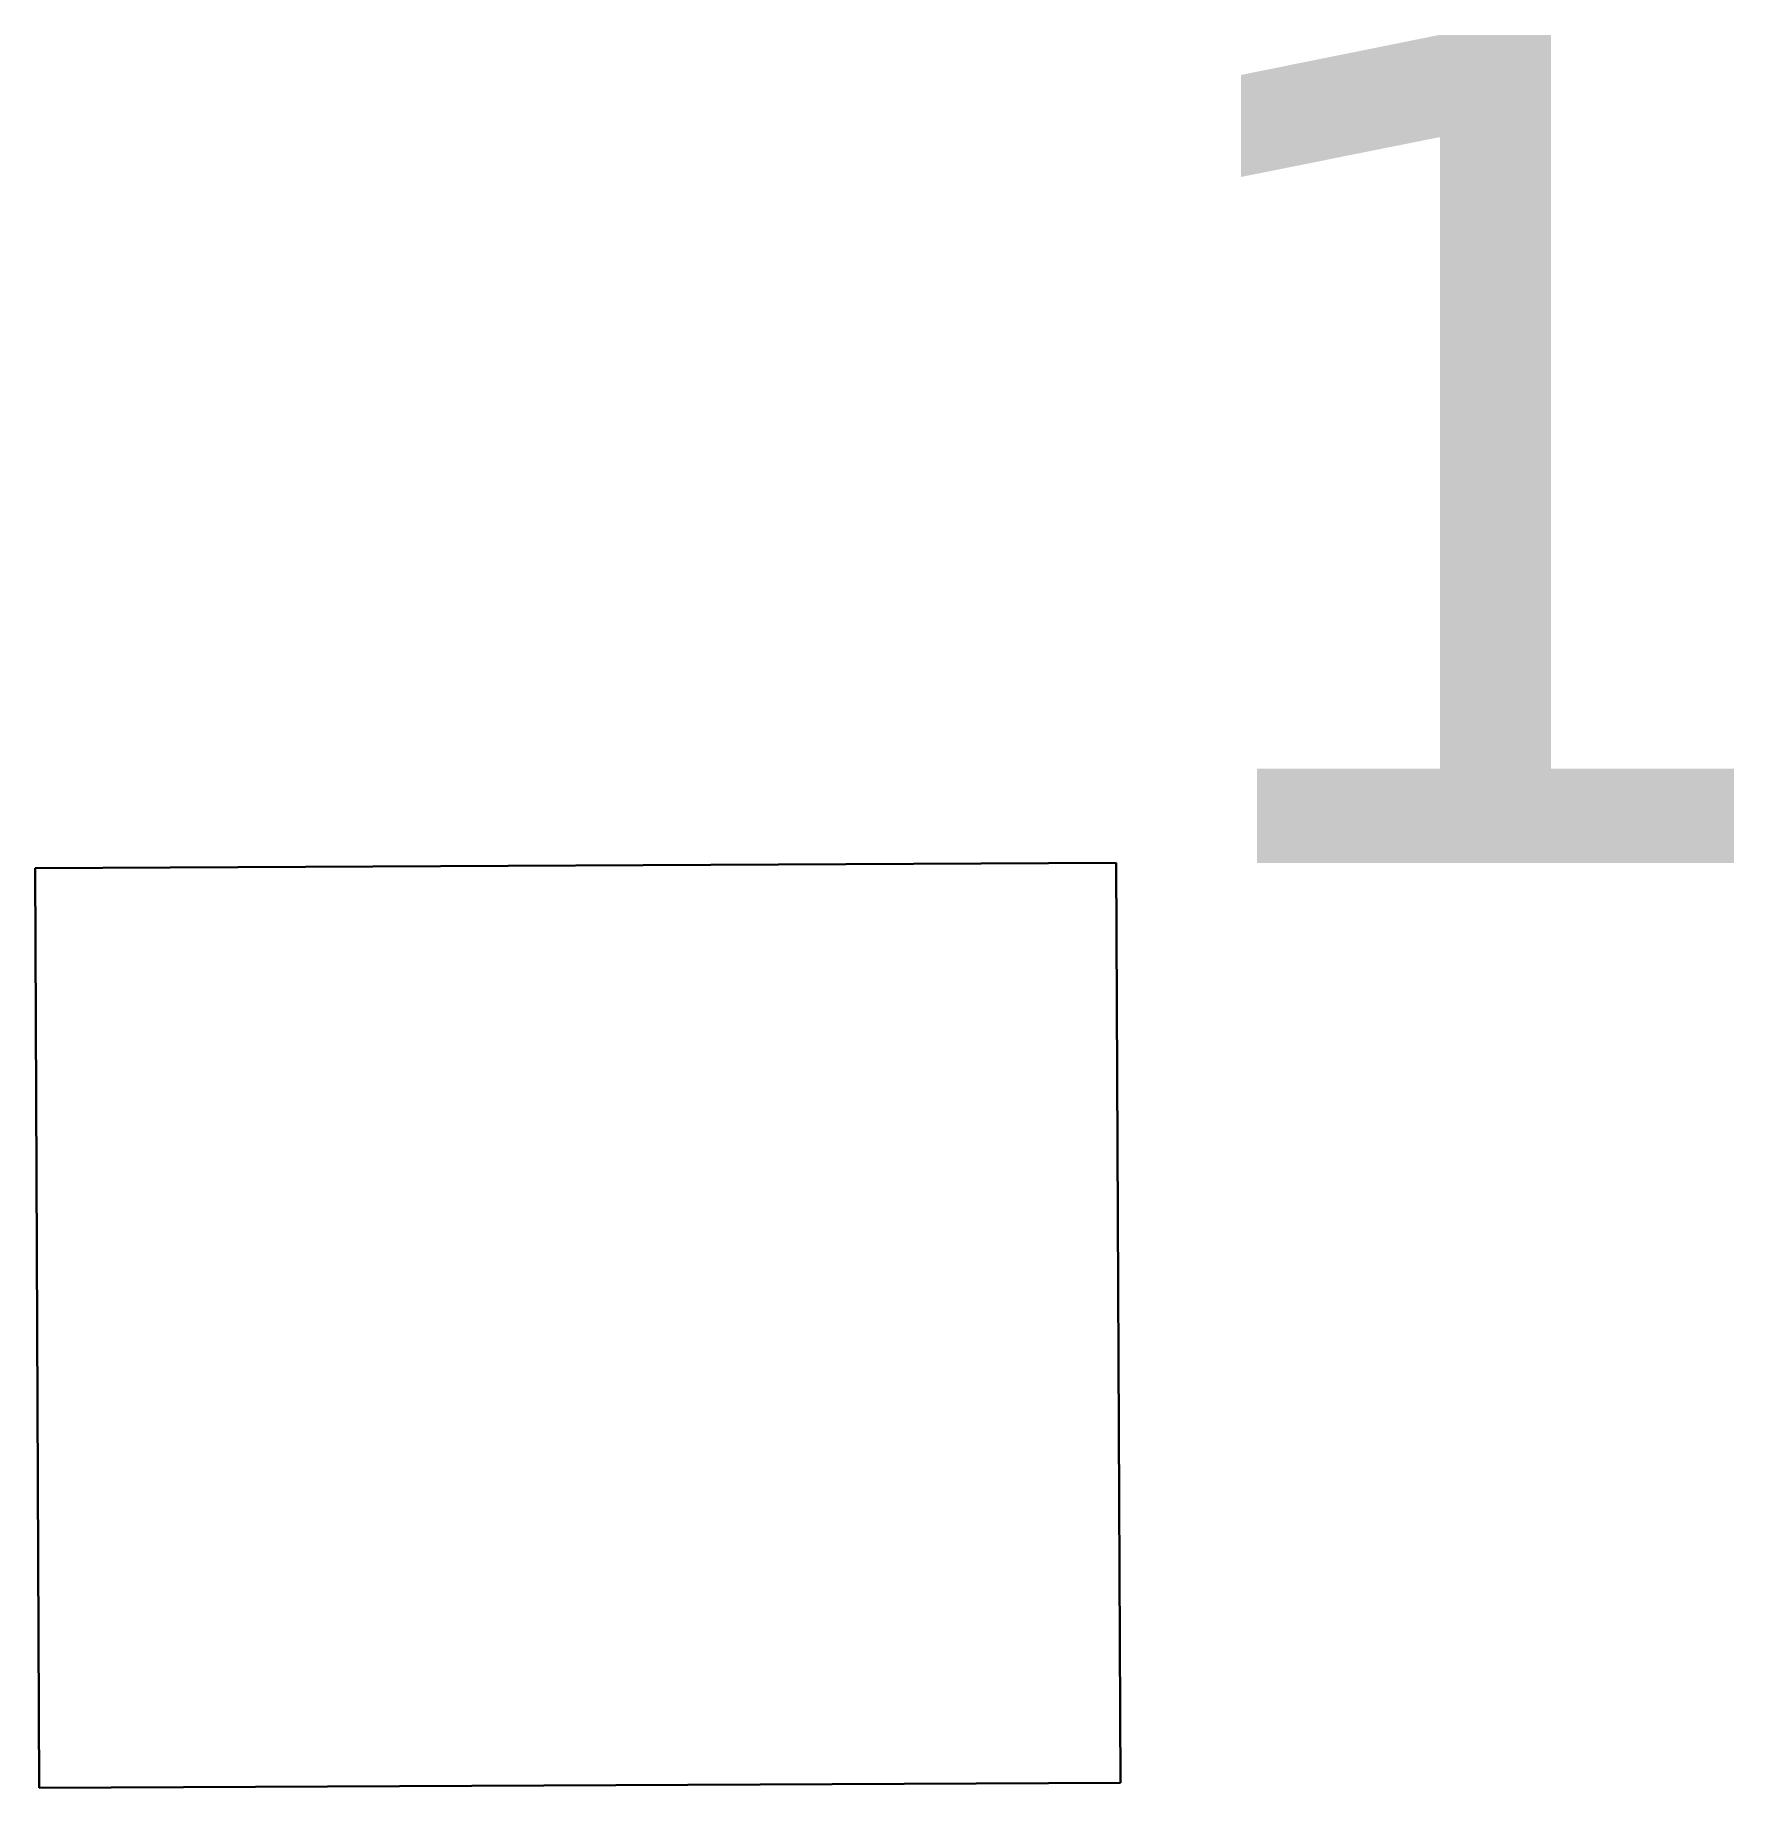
# Model space of a CAD drawing. Header units: inches. Extents: x -3 to 1235, y -1 to 963.
# Drawn here: x 131.3981 to 131.7674, y -0.0759 to 0.3052 of the extents above; entities that cross this region are included whole.
import ezdxf

# ---------------------------------------------------------------- set-up
doc = ezdxf.new("R2010")
doc.units = ezdxf.units.IN
doc.header["$MEASUREMENT"] = 0
doc.layers.add('DLX_TERR_LUM', color=7, linetype='Continuous', true_color=0x000000)
doc.layers.add('DLX_TERR_LUMKEY_IDX', color=7, linetype='Continuous', true_color=0x7f7f7f)
doc.styles.add('TableTextStyle', font='')
doc.styles.get('TableTextStyle').set_extended_font_data('VERDANA.TTF')

msp = doc.modelspace()

# ---------------------------------------------------------------- texts
at = {"layer": 'DLX_TERR_LUMKEY_IDX', "style": 'TableTextStyle'}
msp.add_text('1', height=0.18, dxfattribs=at).set_placement((131.63311, 0.12518))

# ---------------------------------------------------------------- linework, layer by layer
at = {"layer": 'DLX_TERR_LUM'}
for points in [[(131.3981, 0.12409, 0), (131.6331, 0.12518, 0)], [(131.6331, 0.12518, 0), (131.3981, 0.12409, 0)], [(131.6331, 0.12518, 0), (131.3981, 0.12409, 0)], [(131.3981, 0.12409, 0), (131.6331, 0.12518, 0)], [(131.39903, -0.07591, 0), (131.3981, 0.12409, 0)], [(131.3981, 0.12409, 0), (131.3981, 0.12409, 0)], [(131.3981, 0.12409, 0), (131.39903, -0.07591, 0)], [(131.3981, 0.12409, 0), (131.3981, 0.12409, 0)], [(131.3981, 0.12409, 0), (131.39903, -0.07591, 0)], [(131.39903, -0.07591, 0), (131.3981, 0.12409, 0)], [(131.6331, 0.12518, 0), (131.63403, -0.07482, 0)], [(131.63403, -0.07482, 0), (131.6331, 0.12518, 0)], [(131.6331, 0.12518, 0), (131.6331, 0.12518, 0)], [(131.6331, 0.12518, 0), (131.6331, 0.12518, 0)], [(131.63403, -0.07482, 0), (131.6331, 0.12518, 0)], [(131.6331, 0.12518, 0), (131.63403, -0.07482, 0)], [(131.63403, -0.07482, 0), (131.39903, -0.07591, 0)], [(131.39903, -0.07591, 0), (131.63403, -0.07482, 0)], [(131.39903, -0.07591, 0), (131.63403, -0.07482, 0)], [(131.63403, -0.07482, 0), (131.39903, -0.07591, 0)], [(131.39903, -0.07591, 0), (131.39903, -0.07591, 0)], [(131.39903, -0.07591, 0), (131.39903, -0.07591, 0)], [(131.63403, -0.07482, 0), (131.63403, -0.07482, 0)], [(131.63403, -0.07482, 0), (131.63403, -0.07482, 0)]]:
    msp.add_polyline3d(points, dxfattribs=at)

msp.set_redraw_order([(e.dxf.handle, doc.entitydb.next_handle()) for e in msp.query("TEXT MTEXT ATTDEF DIMENSION ARC_DIMENSION")])  # texts and dimensions are drawn at this point

doc.saveas('drawing.dxf')
